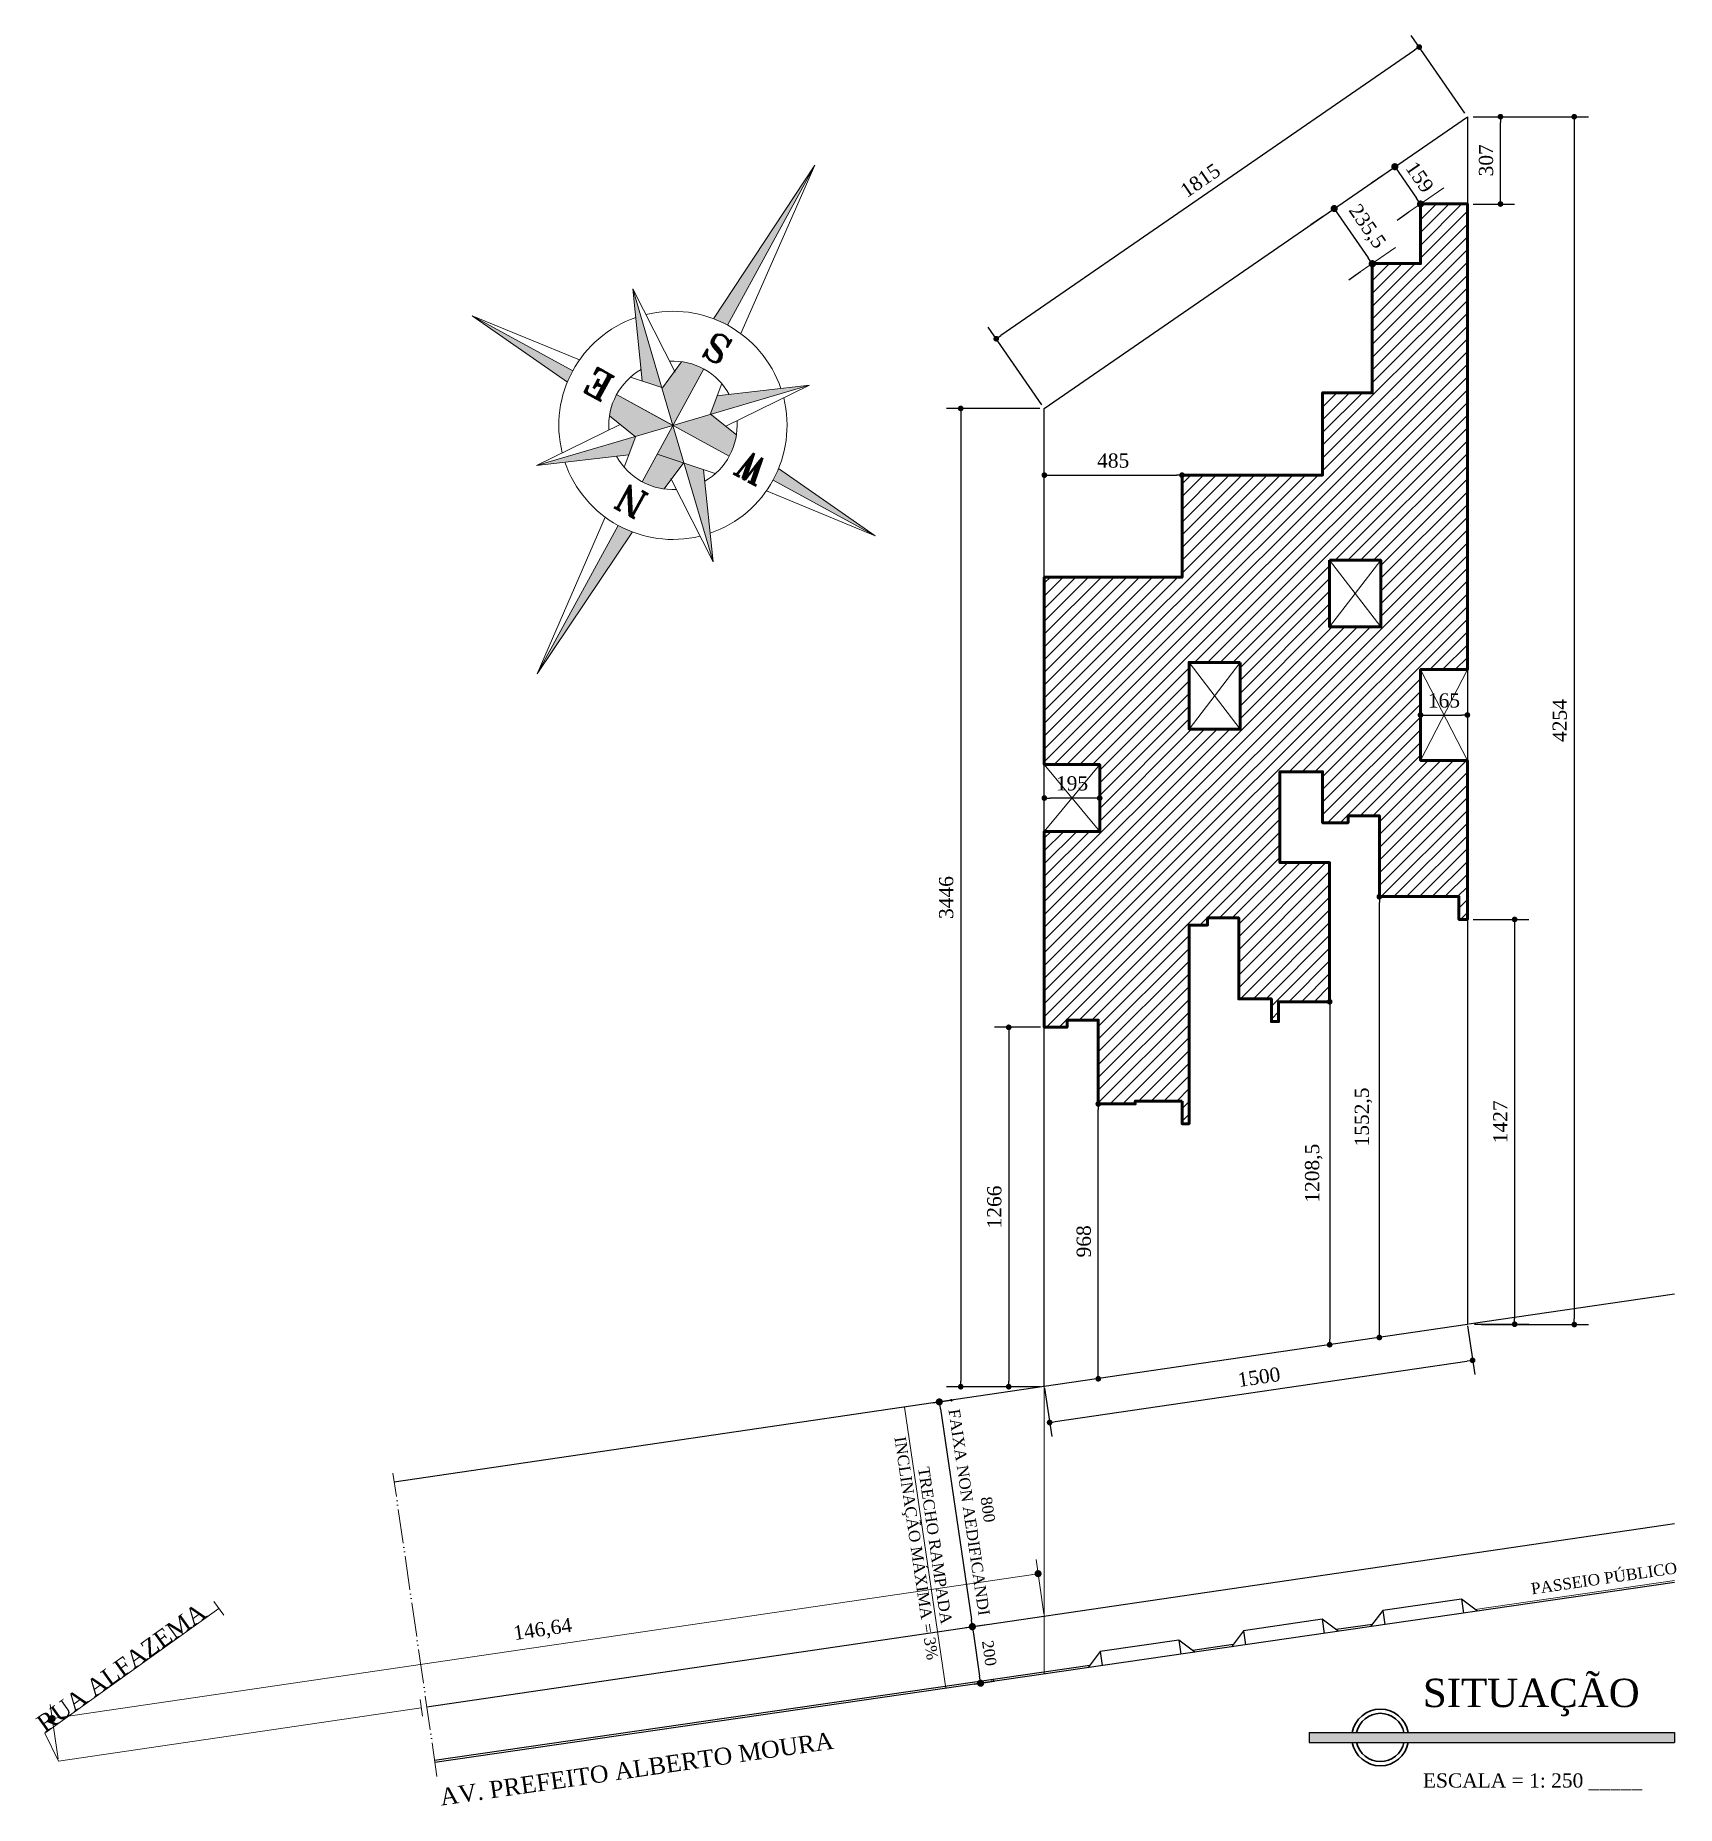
# Model space of a CAD drawing. Header units: millimetres. Extents: x 81693 to 98868, y 6565 to 11437.
# Drawn here: x 84187 to 85343, y 9031 to 10278 of the extents above; entities that cross this region are included whole.
import ezdxf

# ---------------------------------------------------------------- set-up
doc = ezdxf.new("R2010")
doc.units = ezdxf.units.MM
doc.linetypes.add('ACAD_ISO05W100', pattern=[33, 24, -3, 0, -3, 0, -3])
for name, color, linetype, lineweight in [('Cotas', 12, 'Continuous', 5), ('Fachadas - Varanda', 3, 'Continuous', 30), ('Hachura', 1, 'Continuous', 9), ('Parede Baixa', 5, 'Continuous', 50), ('Pisos', 55, 'Continuous', 5), ('Pisos Externos', 15, 'Continuous', 9), ('Projeção Balanço', 2, 'ACAD_ISO05W100', 20)]:
    doc.layers.add(name, color=color, linetype=linetype, lineweight=lineweight)
for name, color, linetype in [('Fachada', 3, 'Continuous'), ('Parede Planta', 5, 'Continuous'), ('Piso', 55, 'Continuous'), ('Piso Lay-out', 19, 'Continuous'), ('PN010', 1, 'Continuous'), ('Texto', 2, 'Continuous')]:
    doc.layers.add(name, color=color, linetype=linetype)
doc.styles.add('ROMANT', font='romant', dxfattribs={"height": 0.2})
doc.styles.add('Valéria', font='romantic.ttf', dxfattribs={"height": 10})
doc.dimstyles.new('Cota - 250', dxfattribs={"dimtxt": 10, "dimasz": 4, "dimexe": 10, "dimexo": 10, "dimgap": 5, "dimtad": 1, "dimlfac": 5, "dimtxsty": 'Valéria', "dimblk": 'DOT', "dimcen": 0, "dimclrd": 12, "dimclre": 12, "dimclrt": 2, "dimazin": 2, "dimtfac": 1, "dimtix": 1, "dimtmove": 0, "dimatfit": 3, "dimldrblk": 'DOT', "dimfxl": 1, "dimarcsym": 0})
doc.dimstyles.new('Cota - 50', dxfattribs={"dimtxt": 10, "dimasz": 5, "dimexe": 10, "dimexo": 20, "dimgap": 5, "dimtad": 1, "dimtxsty": 'Valéria', "dimblk": 'DOT', "dimcen": 0, "dimclrd": 12, "dimclre": 12, "dimclrt": 2, "dimazin": 2, "dimtfac": 1, "dimtix": 1, "dimtmove": 0, "dimatfit": 3, "dimldrblk": 'DOT', "dimfxl": 1, "dimarcsym": 0})

msp = doc.modelspace()

# ---------------------------------------------------------------- texts
at = {"layer": 'Cotas', "char_height": 12, "attachment_point": 1, "style": 'Valéria'}
for s, width, insert, rotation in [('{\\C2;RUA ALFAZEMA}', 141.406292, (84186.624, 9092.1952), 35.668534), ('{\\C2;AV. PREFEITO ALBERTO MOURA}', 277.902013, (84471.2004, 9043.145), 8.2537374)]:
    msp.add_mtext_dynamic_manual_height_columns(s, width=width, gutter_width=50, heights=[0], dxfattribs=dict(at, insert=insert, rotation=rotation))
at = {"layer": 'Cotas', "color": 2, "insert": (84544.4976, 9154.6265), "char_height": 10, "attachment_point": 5, "rotation": 8.3644909, "style": 'Valéria'}
msp.add_mtext('146,64', dxfattribs=at)
at = {"layer": 'Piso Lay-out', "color": 2, "insert": (84812.9787, 9213.4021), "char_height": 8, "attachment_point": 5, "rotation": 278.3630412, "style": 'Valéria'}
msp.add_mtext('TRECHO RAMPADA \\PINCLINAÇÃO MÁXIMA = 3%', dxfattribs=at)
at = {"layer": 'Texto', "insert": (85240.1551, 9187.9656), "char_height": 8, "attachment_point": 1, "rotation": 8.2537286, "style": 'Valéria'}
msp.add_mtext('{\\C1;PASSEIO PÚBLICO}', dxfattribs=at)
at = {"layer": 'Texto', "insert": (85164.4806, 9120.688), "char_height": 10, "attachment_point": 1, "style": 'Valéria'}
msp.add_mtext('{\\H2x;\\C5;SITUAÇÃO\\P\\P\\H0.5x;\\C2;ESCALA = 1: 250 \\C1;_____}', dxfattribs=at)

# ---------------------------------------------------------------- blocks, each defined once
blk = doc.blocks.new('_Dot')
at = {"color": 0, "linetype": 'ByBlock', "lineweight": -2}
blk.add_line((-0.5, 0), (-1, 0), dxfattribs=at)
at = {"color": 0, "linetype": 'ByBlock', "const_width": 0.5}
blk.add_lwpolyline([(-0.25, 0, 1), (0.25, 0, 1)], format="xyb", close=True, dxfattribs=at)
blk = doc.blocks.new('*D306')
at = {"layer": 'Defpoints', "color": 0, "transparency": 16777216}
for p in [(84799.4, 9312.1), (84822.7, 9153.8), (84847.1, 9157.4)]:
    blk.add_point(p, dxfattribs=at)
at = {"layer": 'Piso', "color": 12, "lineweight": -2, "transparency": 16777216}
for p, q in [((84819.2, 9315), (84833.7, 9317.1)), ((84824.6, 9310.7), (84846.4, 9162.3)), ((84842.5, 9156.7), (84857, 9158.8))]:
    blk.add_line(p, q, dxfattribs=at)
at = {"layer": 'Piso', "color": 12, "lineweight": -2, "transparency": 16777216, "xscale": 5, "yscale": 5, "zscale": 5}
for p, rotation in [((84823.8, 9315.7), 98.364490896758), ((84847.1, 9157.4), 278.364490896758)]:
    blk.add_blockref('_Dot', p, dxfattribs=dict(at, rotation=rotation))
at = {"layer": 'Piso', "color": 2, "transparency": 16777216, "insert": (84851.4, 9238.9), "char_height": 10, "attachment_point": 5, "rotation": 278.3645, "style": 'Valéria'}
blk.add_mtext('{\\H0.8x;800\\P\\C12;FAIXA NON AEDIFICANDI}', dxfattribs=at)
blk = doc.blocks.new('*D307')
at = {"layer": 'Defpoints', "color": 0, "transparency": 16777216}
for p in [(84822.7, 9153.8), (84852.9, 9117.5), (84828.5, 9114)]:
    blk.add_point(p, dxfattribs=at)
at = {"layer": 'Piso', "color": 12, "lineweight": -2, "transparency": 16777216}
for p, q in [((84842.5, 9156.7), (84857, 9158.8)), ((84847.8, 9152.4), (84852.2, 9122.5)), ((84848.3, 9116.8), (84862.8, 9118.9))]:
    blk.add_line(p, q, dxfattribs=at)
at = {"layer": 'Piso', "color": 12, "lineweight": -2, "transparency": 16777216, "xscale": 5, "yscale": 5, "zscale": 5}
for p, rotation in [((84847.1, 9157.3), 98.25372863807135), ((84852.9, 9117.5), 278.2537286380714)]:
    blk.add_blockref('_Dot', p, dxfattribs=dict(at, rotation=rotation))
at = {"layer": 'Piso', "color": 2, "transparency": 16777216, "insert": (84859, 9138.7), "char_height": 10, "attachment_point": 5, "rotation": 278.2537, "style": 'Valéria'}
blk.add_mtext('{\\H0.8x;200}', dxfattribs=at)
blk = doc.blocks.new('*D308')
at = {"layer": 'Cotas', "color": 12, "lineweight": -2, "transparency": 16777216}
for p, q in [((85199.9, 10221.1), (85229.1, 10221.1)), ((85219.1, 10163.6), (85219.1, 10217.1)), ((85199.9, 10159.6), (85229.1, 10159.6))]:
    blk.add_line(p, q, dxfattribs=at)
at = {"layer": 'Defpoints', "color": 0, "transparency": 16777216}
for p in [(85189.9, 10221.1), (85219.1, 10221.1), (85189.9, 10159.6)]:
    blk.add_point(p, dxfattribs=at)
at = {"layer": 'Cotas', "color": 12, "lineweight": -2, "transparency": 16777216, "xscale": 4, "yscale": 4, "zscale": 4}
for p, rotation in [((85219.1, 10221.1), 90), ((85219.1, 10159.6), 270)]:
    blk.add_blockref('_Dot', p, dxfattribs=dict(at, rotation=rotation))
at = {"layer": 'Cotas', "color": 2, "transparency": 16777216, "insert": (85209, 10190.4), "char_height": 10, "attachment_point": 5, "rotation": 90, "style": 'Valéria'}
blk.add_mtext('307', dxfattribs=at)
blk = doc.blocks.new('*D309')
at = {"layer": 'Cotas', "color": 12, "lineweight": -2, "transparency": 16777216}
for p, q in [((85199.9, 9655.6), (85239.1, 9655.6)), ((85229.1, 9651.6), (85229.1, 9374.4)), ((85200.9, 9370.4), (85239.1, 9370.4))]:
    blk.add_line(p, q, dxfattribs=at)
at = {"layer": 'Defpoints', "color": 0, "transparency": 16777216}
for p in [(85189.9, 9655.6), (85190.9, 9370.4), (85229.1, 9370.4)]:
    blk.add_point(p, dxfattribs=at)
at = {"layer": 'Cotas', "color": 12, "lineweight": -2, "transparency": 16777216, "xscale": 4, "yscale": 4, "zscale": 4}
for p, rotation in [((85229.1, 9655.6), 90), ((85229.1, 9370.4), 270)]:
    blk.add_blockref('_Dot', p, dxfattribs=dict(at, rotation=rotation))
at = {"layer": 'Cotas', "color": 2, "transparency": 16777216, "insert": (85219, 9513), "char_height": 10, "attachment_point": 5, "rotation": 90, "style": 'Valéria'}
blk.add_mtext('1427', dxfattribs=at)
blk = doc.blocks.new('*D310')
at = {"layer": 'Cotas', "color": 12, "lineweight": -2, "transparency": 16777216}
blk.add_line((85133.8, 9365.1), (85133.8, 9667.6), dxfattribs=at)
at = {"layer": 'Defpoints', "color": 0, "transparency": 16777216}
for p in [(85133.8, 9671.6), (85133.8, 9671.6), (85133.8, 9361.1)]:
    blk.add_point(p, dxfattribs=at)
at = {"layer": 'Cotas', "color": 12, "lineweight": -2, "transparency": 16777216, "xscale": 4, "yscale": 4, "zscale": 4}
for p, rotation in [((85133.8, 9671.6), 90), ((85133.8, 9361.1), 270)]:
    blk.add_blockref('_Dot', p, dxfattribs=dict(at, rotation=rotation))
at = {"layer": 'Cotas', "color": 2, "transparency": 16777216, "insert": (85122.6, 9516.4), "char_height": 10, "attachment_point": 5, "rotation": 90, "style": 'Valéria'}
blk.add_mtext('1552,5', dxfattribs=at)
blk = doc.blocks.new('*D311')
at = {"layer": 'Cotas', "color": 12, "lineweight": -2, "transparency": 16777216}
blk.add_line((84935.8, 9336), (84935.8, 9521.6), dxfattribs=at)
at = {"layer": 'Defpoints', "color": 0, "transparency": 16777216}
for p in [(84935.8, 9525.6), (84935.8, 9525.6), (84935.8, 9332)]:
    blk.add_point(p, dxfattribs=at)
at = {"layer": 'Cotas', "color": 12, "lineweight": -2, "transparency": 16777216, "xscale": 4, "yscale": 4, "zscale": 4}
for p, rotation in [((84935.8, 9525.6), 90), ((84935.8, 9332), 270)]:
    blk.add_blockref('_Dot', p, dxfattribs=dict(at, rotation=rotation))
at = {"layer": 'Cotas', "color": 2, "transparency": 16777216, "insert": (84925.6, 9428.8), "char_height": 10, "attachment_point": 5, "rotation": 90, "style": 'Valéria'}
blk.add_mtext('968', dxfattribs=at)
blk = doc.blocks.new('*D312')
at = {"layer": 'Cotas', "color": 12, "lineweight": -2, "transparency": 16777216}
for p, q in [((85166.8, 9799.6), (85191.8, 9799.6)), ((85162.8, 9789.6), (85162.8, 9789.6)), ((85195.8, 9789.6), (85195.8, 9789.6))]:
    blk.add_line(p, q, dxfattribs=at)
at = {"layer": 'Defpoints', "color": 0, "transparency": 16777216}
for p in [(85162.8, 9799.6), (85195.8, 9799.6), (85195.8, 9799.6)]:
    blk.add_point(p, dxfattribs=at)
at = {"layer": 'Cotas', "color": 12, "lineweight": -2, "transparency": 16777216, "xscale": 4, "yscale": 4, "zscale": 4, "rotation": 180}
blk.add_blockref('_Dot', (85162.8, 9799.6), dxfattribs=at)
at = {"layer": 'Cotas', "color": 12, "lineweight": -2, "transparency": 16777216, "xscale": 4, "yscale": 4, "zscale": 4}
blk.add_blockref('_Dot', (85195.8, 9799.6), dxfattribs=at)
at = {"layer": 'Cotas', "color": 2, "transparency": 16777216, "insert": (85179.3, 9809.8), "char_height": 10, "attachment_point": 5, "style": 'Valéria'}
blk.add_mtext('165', dxfattribs=at)
blk = doc.blocks.new('*D313')
at = {"layer": 'Cotas', "color": 12, "lineweight": -2, "transparency": 16777216}
for p, q in [((84901.8, 9968.6), (84990.8, 9968.6)), ((84897.8, 9958.6), (84897.8, 9958.6)), ((84994.8, 9958.6), (84994.8, 9958.6))]:
    blk.add_line(p, q, dxfattribs=at)
at = {"layer": 'Defpoints', "color": 0, "transparency": 16777216}
for p in [(84897.8, 9968.6), (84994.8, 9968.6), (84994.8, 9968.6)]:
    blk.add_point(p, dxfattribs=at)
at = {"layer": 'Cotas', "color": 12, "lineweight": -2, "transparency": 16777216, "xscale": 4, "yscale": 4, "zscale": 4, "rotation": 180}
blk.add_blockref('_Dot', (84897.8, 9968.6), dxfattribs=at)
at = {"layer": 'Cotas', "color": 12, "lineweight": -2, "transparency": 16777216, "xscale": 4, "yscale": 4, "zscale": 4}
blk.add_blockref('_Dot', (84994.8, 9968.6), dxfattribs=at)
at = {"layer": 'Cotas', "color": 2, "transparency": 16777216, "insert": (84946.3, 9978.8), "char_height": 10, "attachment_point": 5, "style": 'Valéria'}
blk.add_mtext('485', dxfattribs=at)
blk = doc.blocks.new('*D314')
at = {"layer": 'Cotas', "color": 12, "lineweight": -2, "transparency": 16777216}
for p, q in [((84932.8, 9741.1), (84901.8, 9741.1)), ((84897.8, 9731.1), (84897.8, 9731.1)), ((84936.8, 9731.1), (84936.8, 9731.1))]:
    blk.add_line(p, q, dxfattribs=at)
at = {"layer": 'Defpoints', "color": 0, "transparency": 16777216}
for p in [(84897.8, 9741.1), (84897.8, 9741.1), (84936.8, 9741.1)]:
    blk.add_point(p, dxfattribs=at)
at = {"layer": 'Cotas', "color": 12, "lineweight": -2, "transparency": 16777216, "xscale": 4, "yscale": 4, "zscale": 4, "rotation": 180}
blk.add_blockref('_Dot', (84897.8, 9741.1), dxfattribs=at)
at = {"layer": 'Cotas', "color": 12, "lineweight": -2, "transparency": 16777216, "xscale": 4, "yscale": 4, "zscale": 4}
blk.add_blockref('_Dot', (84936.8, 9741.1), dxfattribs=at)
at = {"layer": 'Cotas', "color": 2, "transparency": 16777216, "insert": (84917.3, 9751.4), "char_height": 10, "attachment_point": 5, "style": 'Valéria'}
blk.add_mtext('195', dxfattribs=at)
blk = doc.blocks.new('*D315')
at = {"layer": 'Cotas', "color": 12, "lineweight": -2, "transparency": 16777216}
for p, q in [((84895, 9579.6), (84862.7, 9579.6)), ((84872.7, 9575.6), (84872.7, 9330.4)), ((84895, 9326.4), (84862.7, 9326.4))]:
    blk.add_line(p, q, dxfattribs=at)
at = {"layer": 'Defpoints', "color": 0, "transparency": 16777216}
for p in [(84905, 9579.6), (84872.7, 9326.4), (84905, 9326.4)]:
    blk.add_point(p, dxfattribs=at)
at = {"layer": 'Cotas', "color": 12, "lineweight": -2, "transparency": 16777216, "xscale": 4, "yscale": 4, "zscale": 4}
for p, rotation in [((84872.7, 9579.6), 90), ((84872.7, 9326.4), 270)]:
    blk.add_blockref('_Dot', p, dxfattribs=dict(at, rotation=rotation))
at = {"layer": 'Cotas', "color": 2, "transparency": 16777216, "insert": (84862.6, 9453), "char_height": 10, "attachment_point": 5, "rotation": 90, "style": 'Valéria'}
blk.add_mtext('1266', dxfattribs=at)
blk = doc.blocks.new('*D316')
at = {"layer": 'Cotas', "color": 12, "lineweight": -2, "transparency": 16777216}
for p, q in [((85194, 10223.6), (85156.3, 10278.4)), ((85158.7, 10267.9), (84867.2, 10067)), ((84896, 10018.2), (84858.3, 10072.9))]:
    blk.add_line(p, q, dxfattribs=at)
at = {"layer": 'Defpoints', "color": 0, "transparency": 16777216}
for p in [(85199.7, 10215.4), (84863.9, 10064.7), (84901.7, 10009.9)]:
    blk.add_point(p, dxfattribs=at)
at = {"layer": 'Cotas', "color": 12, "lineweight": -2, "transparency": 16777216, "xscale": 4, "yscale": 4, "zscale": 4}
for p, rotation in [((85161.9, 10270.2), 34.58621303410464), ((84863.9, 10064.7), 214.5862130341046)]:
    blk.add_blockref('_Dot', p, dxfattribs=dict(at, rotation=rotation))
at = {"layer": 'Cotas', "color": 2, "transparency": 16777216, "insert": (85007.7, 10176.2), "char_height": 10, "attachment_point": 5, "rotation": 34.5862, "style": 'Valéria'}
blk.add_mtext('1815', dxfattribs=at)
blk = doc.blocks.new('*D317')
at = {"layer": 'Cotas', "color": 12, "lineweight": -2, "transparency": 16777216}
for p, q in [((84894.6, 10015.6), (84828.9, 10015.6)), ((84838.9, 10011.6), (84838.9, 9330.4)), ((84894.6, 9326.4), (84828.9, 9326.4))]:
    blk.add_line(p, q, dxfattribs=at)
at = {"layer": 'Defpoints', "color": 0, "transparency": 16777216}
for p in [(84904.6, 10015.6), (84838.9, 9326.4), (84904.6, 9326.4)]:
    blk.add_point(p, dxfattribs=at)
at = {"layer": 'Cotas', "color": 12, "lineweight": -2, "transparency": 16777216, "xscale": 4, "yscale": 4, "zscale": 4}
for p, rotation in [((84838.9, 10015.6), 90), ((84838.9, 9326.4), 270)]:
    blk.add_blockref('_Dot', p, dxfattribs=dict(at, rotation=rotation))
at = {"layer": 'Cotas', "color": 2, "transparency": 16777216, "insert": (84828.7, 9671), "char_height": 10, "attachment_point": 5, "rotation": 90, "style": 'Valéria'}
blk.add_mtext('3446', dxfattribs=at)
blk = doc.blocks.new('*D318')
at = {"layer": 'Cotas', "color": 12, "lineweight": -2, "transparency": 16777216}
blk.add_line((85098.8, 9593.6), (85098.8, 9360), dxfattribs=at)
at = {"layer": 'Defpoints', "color": 0, "transparency": 16777216}
for p in [(85098.8, 9597.6), (85098.8, 9356), (85098.8, 9356)]:
    blk.add_point(p, dxfattribs=at)
at = {"layer": 'Cotas', "color": 12, "lineweight": -2, "transparency": 16777216, "xscale": 4, "yscale": 4, "zscale": 4}
for p, rotation in [((85098.8, 9597.6), 90), ((85098.8, 9356), 270)]:
    blk.add_blockref('_Dot', p, dxfattribs=dict(at, rotation=rotation))
at = {"layer": 'Cotas', "color": 2, "transparency": 16777216, "insert": (85087.6, 9476.8), "char_height": 10, "attachment_point": 5, "rotation": 90, "style": 'Valéria'}
blk.add_mtext('1208,5', dxfattribs=at)
blk = doc.blocks.new('*D304')
at = {"layer": 'Cotas', "color": 12, "lineweight": -2, "transparency": 16777216}
for p, q in [((85195.9, 9369.3), (85201, 9335.1)), ((84905.5, 9301.8), (85195.5, 9344.4)), ((84897.9, 9325.4), (84903, 9291.3))]:
    blk.add_line(p, q, dxfattribs=at)
at = {"layer": 'Defpoints', "color": 0, "transparency": 16777216}
for p in [(85194.5, 9379.2), (85199.5, 9345), (84896.5, 9335.3)]:
    blk.add_point(p, dxfattribs=at)
at = {"layer": 'Cotas', "color": 12, "lineweight": -2, "transparency": 16777216, "xscale": 4, "yscale": 4, "zscale": 4}
for p, rotation in [((85199.5, 9345), 8.364490896757921), ((84901.5, 9301.2), 188.3644908967579)]:
    blk.add_blockref('_Dot', p, dxfattribs=dict(at, rotation=rotation))
at = {"layer": 'Cotas', "color": 2, "transparency": 16777216, "insert": (85049, 9333.2), "char_height": 10, "attachment_point": 5, "rotation": 8.3645, "style": 'Valéria'}
blk.add_mtext('1500', dxfattribs=at)
blk = doc.blocks.new('*D305')
at = {"layer": 'Cotas', "color": 12, "lineweight": -2, "transparency": 16777216}
for p, q in [((85205.8, 10221.1), (85281.1, 10221.1)), ((85271.1, 10217.1), (85271.1, 9374.2)), ((85205.8, 9370.2), (85281.1, 9370.2))]:
    blk.add_line(p, q, dxfattribs=at)
at = {"layer": 'Defpoints', "color": 0, "transparency": 16777216}
for p in [(85195.8, 10221.1), (85195.8, 9370.2), (85271.1, 9370.2)]:
    blk.add_point(p, dxfattribs=at)
at = {"layer": 'Cotas', "color": 12, "lineweight": -2, "transparency": 16777216, "xscale": 4, "yscale": 4, "zscale": 4}
for p, rotation in [((85271.1, 10221.1), 90), ((85271.1, 9370.2), 270)]:
    blk.add_blockref('_Dot', p, dxfattribs=dict(at, rotation=rotation))
at = {"layer": 'Cotas', "color": 2, "transparency": 16777216, "insert": (85260.9, 9795.7), "char_height": 10, "attachment_point": 5, "rotation": 90, "style": 'Valéria'}
blk.add_mtext('4254', dxfattribs=at)
blk = doc.blocks.new('*D302')
at = {"layer": 'Cotas', "color": 12, "lineweight": -2, "transparency": 16777216}
for p, q in [((85104.9, 10152.3), (85126, 10121.8)), ((85085.6, 10145.1), (85093.8, 10150.8)), ((85112.3, 10106.3), (85120.6, 10112))]:
    blk.add_line(p, q, dxfattribs=at)
at = {"layer": 'Defpoints', "color": 0, "transparency": 16777216}
for p in [(85102, 10156.4), (85128.8, 10117.6), (85128.8, 10117.6)]:
    blk.add_point(p, dxfattribs=at)
at = {"layer": 'Cotas', "color": 12, "lineweight": -2, "transparency": 16777216, "xscale": 5, "yscale": 5, "zscale": 5}
for p, rotation in [((85102, 10156.4), 124.5859138739138), ((85128.8, 10117.6), 304.5859138739138)]:
    blk.add_blockref('_Dot', p, dxfattribs=dict(at, rotation=rotation))
at = {"layer": 'Cotas', "color": 2, "transparency": 16777216, "insert": (85124.6, 10143.4), "char_height": 10, "attachment_point": 5, "rotation": 304.5859, "style": 'Valéria'}
blk.add_mtext('235,5', dxfattribs=at)
blk = doc.blocks.new('*D303')
at = {"layer": 'Cotas', "color": 12, "lineweight": -2, "transparency": 16777216}
for p, q in [((85128.3, 10174.5), (85136.5, 10180.2)), ((85147.6, 10181.7), (85160, 10163.8)), ((85146.3, 10148.3), (85154.6, 10154))]:
    blk.add_line(p, q, dxfattribs=at)
at = {"layer": 'Defpoints', "color": 0, "transparency": 16777216}
for p in [(85144.7, 10185.9), (85162.8, 10159.6), (85162.8, 10159.6)]:
    blk.add_point(p, dxfattribs=at)
at = {"layer": 'Cotas', "color": 12, "lineweight": -2, "transparency": 16777216, "xscale": 5, "yscale": 5, "zscale": 5}
for p, rotation in [((85144.7, 10185.9), 124.5859089631999), ((85162.8, 10159.6), 304.5859089631999)]:
    blk.add_blockref('_Dot', p, dxfattribs=dict(at, rotation=rotation))
at = {"layer": 'Cotas', "color": 2, "transparency": 16777216, "insert": (85162.2, 10178.6), "char_height": 10, "attachment_point": 5, "rotation": 304.5859, "style": 'Valéria'}
blk.add_mtext('159', dxfattribs=at)
blk = doc.blocks.new('d')
at = {"layer": 'Hachura', "linetype": 'Continuous'}
h = blk.add_hatch(color=256, dxfattribs=at)
edge = h.paths.add_edge_path()
edge.add_line((5471.5, -1186.4), (5733.9, -465.3))
edge.add_ellipse((5795.8, 43.5), major_axis=(130.7, 495.6), ratio=1, start_angle=180.0001, end_angle=187.83702, ccw=False)
edge.add_line((5665.1, -452.1), (5471.5, -1186.4))
edge = h.paths.add_edge_path()
edge.add_ellipse((5795.8, 43.5), major_axis=(130.7, 495.6), ratio=1, start_angle=359.99986, end_angle=367.83677, ccw=False)
edge.add_line((5926.4, 539), (6135.3, 1331.4))
edge.add_line((6135.3, 1331.4), (5857.6, 552.2))
h = blk.add_hatch(color=256, dxfattribs=at)
h.paths.add_polyline_path([(6117.4, -508.4), (5977.1, -116.9), (5884.8, -109.3)])
h.paths.add_polyline_path([(5956.7, 219.3), (5946.3, 133.6), (5948.6, 132.5), (6347.7, 365.1)])
h.paths.add_polyline_path([(5614.4, 204), (5706.6, 196.5), (5474.2, 595.4)])
h.paths.add_polyline_path([(5243.9, -278.1), (5634.9, -132.3), (5645.2, -46.8), (5642.8, -45.7)])
h = blk.add_hatch(color=256, dxfattribs=at)
edge = h.paths.add_edge_path()
edge.add_ellipse((5795.8, 43.5), major_axis=(73.6, 279), ratio=1, start_angle=179.99997, end_angle=200.85101)
edge.add_line((5826.3, -243.4), (5882.3, -109.1))
edge.add_line((5882.3, -109.1), (5758.2, -98.9))
edge.add_line((5758.2, -98.9), (5722.2, -235.5))
h.paths.add_polyline_path([(5758.2, -98.9), (5882.3, -109.1), (5883.3, -106.7), (5795.8, 43.5)])
edge = h.paths.add_edge_path()
edge.add_line((5709.3, 196.3), (5833.4, 186.1))
edge.add_line((5833.4, 186.1), (5869.3, 322.5))
edge.add_ellipse((5795.8, 43.5), major_axis=(73.6, 279), ratio=1, start_angle=0.00003, end_angle=20.85107)
edge.add_line((5765.2, 330.4), (5709.3, 196.3))
h.paths.add_polyline_path([(5709.3, 196.3), (5708.2, 193.7), (5795.8, 43.5), (5833.3, 185.9), (5832.9, 186.1)])
h = blk.add_hatch(color=256, dxfattribs=at)
edge = h.paths.add_edge_path()
edge.add_line((4802.1, 305.5), (5288.8, 118.3))
edge.add_ellipse((5795.8, 43.5), major_axis=(130.6, 495.6), ratio=1, start_angle=89.99941, end_angle=96.38101, ccw=False)
edge.add_line((5300.2, 174.1), (4802.1, 305.5))
edge = h.paths.add_edge_path()
edge.add_line((5642.8, -45.7), (5645.6, -44))
edge.add_line((5645.6, -44), (5660.5, 79.1))
edge.add_line((5660.5, 79.1), (5516.8, 117))
edge.add_ellipse((5795.8, 43.5), major_axis=(73.6, 279), ratio=1, start_angle=89.99989, end_angle=110.1334)
edge.add_line((5508.5, 16.5), (5642.8, -45.7))
h.paths.add_polyline_path([(5645.6, -44), (5795.8, 43.5), (5660.5, 79.1)])
h = blk.add_hatch(color=256, dxfattribs=at)
edge = h.paths.add_edge_path()
edge.add_ellipse((5795.8, 43.5), major_axis=(130.6, 495.6), ratio=1, start_angle=269.99938, end_angle=276.36165, ccw=False)
edge.add_line((6291.3, -87.2), (6796.8, -220.4))
edge.add_line((6796.8, -220.4), (6302.8, -31.4))
edge = h.paths.add_edge_path()
edge.add_line((5931, 7.8), (6074.8, -30.1))
edge.add_ellipse((5795.8, 43.5), major_axis=(73.6, 279), ratio=1, start_angle=-89.99917, end_angle=-69.90378)
edge.add_line((6083.1, 70.3), (5948.6, 132.5))
edge.add_line((5948.6, 132.5), (5946, 131))
edge.add_line((5946, 131), (5931, 7.8))
h.paths.add_polyline_path([(5795.8, 43.5), (5931, 7.8), (5946, 131)])
for p, q in [((6135.3, 1331.4), (5857.6, 552.2)), ((5926.4, 539), (6135.3, 1331.4)), ((6135.3, 1331.4), (5992.8, 516.6)), ((5474.2, 595.4), (5747.8, 277.8)), ((5474.2, 595.4), (5614.4, 204)), ((5795.8, 43.5), (5474.2, 595.4)), ((5765.2, 330.4), (5709.3, 196.3)), ((5722.2, -235.5), (5869.3, 322.5)), ((5795.8, 43.5), (6347.7, 365.1)), ((6347.7, 365.1), (5955.9, 219)), ((6347.7, 365.1), (6027.4, 96.2)), ((4802.1, 305.5), (5288.8, 118.3)), ((5300.2, 174.1), (4802.1, 305.5)), ((4802.1, 305.5), (5300.2, 174.1)), ((4802.1, 305.5), (5317.8, 228.4)), ((4802.1, 305.5), (5300.2, 174.1)), ((5963.8, 278), (5946, 131)), ((5559.1, 208.6), (5706.6, 196.5)), ((5516.8, 117), (5795.8, 43.5)), ((5516.8, 117), (6074.8, -30.1)), ((5795.8, 43.5), (5516.8, 117)), ((6083.1, 70.3), (5946.3, 133.6)), ((5795.8, 43.5), (5243.9, -278.1)), ((5508.5, 16.5), (5645.2, -46.8)), ((5795.8, 43.5), (6117.4, -508.4)), ((5243.9, -278.1), (5564.2, -9.3)), ((5627.7, -191.1), (5645.6, -44)), ((6796.8, -220.4), (6302.8, -31.4)), ((5243.9, -278.1), (5635.7, -132)), ((6032.5, -121.5), (5757.7, -98.9)), ((5826.3, -243.4), (5883.3, -106.7)), ((6117.4, -508.4), (5977.1, -116.9)), ((6796.8, -220.4), (6273.8, -141.3)), ((6291.3, -87.2), (6796.8, -220.4)), ((6117.4, -508.4), (5843.8, -190.9)), ((5471.5, -1186.4), (5598.8, -429.6)), ((5471.5, -1186.4), (5665.1, -452.1)), ((5471.5, -1186.4), (5733.9, -465.3))]:
    blk.add_line(p, q, dxfattribs=at)
for major_axis, start_param, end_param in [((130.7, 495.6), -0.742762, 0.739431), ((130.7, 495.6), 0.831365, 2.313558), ((73.6, 279), -0.570607, 0.552943), ((73.6, 279), 1.017854, 2.141404), ((130.7, 495.6), 3.972957, 5.45515), ((73.6, 279), 4.159446, 5.282997), ((73.6, 279), 2.570985, 3.694536), ((130.7, 495.6), 2.398832, 3.881025)]:
    blk.add_ellipse((5795.8, 43.5), major_axis=major_axis, ratio=1, start_param=start_param, end_param=end_param, dxfattribs=at)
at = {"layer": 'Hachura', "linetype": 'Continuous', "style": 'ROMANT'}
for s, p in [('S', (5973.2, 474.3)), ('E', (5499.8, 188.9)), ('W', (6262.3, -12.2)), ('N', (5772.5, -286.8))]:
    blk.add_text(s, height=124.4, rotation=165.23, dxfattribs=at).set_placement(p)

# ---------------------------------------------------------------- dimensions: what is measured, and where the dimension line sits
at = {"layer": 'Cotas'}
dim = msp.add_linear_dim(base=(84863.9484, 10064.6889), p1=(85199.7116, 10215.3904), p2=(84901.7116, 10009.9198), angle=214.586213, text='1815', dimstyle='Cota - 250', dxfattribs=at)
dim.commit()
dim.dimension.update_dxf_attribs({"geometry": '*D316', "text_midpoint": (85013.5221, 10167.8198), "dimtype": 161})
for base, p1, p2, text, picture, middle in [((85219.0831, 10221.0777), (85189.9349, 10159.6495), (85189.9349, 10221.0777), '307', '*D308', (85208.9722, 10190.3636)), ((85271.0988, 9370.2495), (85195.7902, 10221.0777), (85195.7902, 9370.2495), '4254', '*D305', (85260.9065, 9795.6636)), ((84838.8602, 9326.4334), (84904.6184, 10015.6071), (84904.6184, 9326.4334), '3446', '*D317', (84828.7123, 9671.0202)), ((85133.7917, 9671.6495), (85133.7917, 9361.1336), (85133.7917, 9671.6495), '1552,5', '*D310', (85122.6452, 9516.3915)), ((85229.0831, 9370.3967), (85189.9364, 9655.6495), (85190.9364, 9370.3967), '1427', '*D309', (85218.9796, 9513.0231)), ((85098.7902, 9355.9872), (85098.7902, 9597.6495), (85098.7902, 9355.9872), '1208,5', '*D318', (85087.6438, 9476.8183)), ((84872.7361, 9326.4334), (84904.9801, 9579.6495), (84904.9801, 9326.4334), '1266', '*D315', (84862.5882, 9453.0414)), ((84935.7917, 9525.6495), (84935.7917, 9332.0209), (84935.7917, 9525.6495), '968', '*D311', (84925.5846, 9428.8352))]:
    dim = msp.add_linear_dim(base=base, p1=p1, p2=p2, angle=90, text=text, dimstyle='Cota - 250', dxfattribs=at)
    dim.commit()
    dim.dimension.update_dxf_attribs({"geometry": picture, "text_midpoint": middle})
for p1, p2, text, picture, middle in [((85144.7166, 10185.8625), (85162.7902, 10159.6495), '159', '*D303', (85162.1932, 10178.5751)), ((85102.0445, 10156.4401), (85128.7902, 10117.6495), '235,5', '*D302', (85124.5939, 10143.372))]:
    dim = msp.add_aligned_dim(p1=p1, p2=p2, distance=0, text=text, dimstyle='Cota - 50', override={"dimfxl": 25.4}, dxfattribs=at)
    dim.commit()
    dim.dimension.update_dxf_attribs({"geometry": picture, "text_midpoint": middle})
for base, p1, p2, picture, middle in [((84994.7902, 9968.6495), (84897.7902, 9968.6495), (84994.7902, 9968.6495), '*D313', (84946.2902, 9978.8418)), ((85195.7902, 9799.6495), (85162.7902, 9799.6495), (85195.7902, 9799.6495), '*D312', (85179.2902, 9809.8418)), ((84897.7902, 9741.1495), (84936.7902, 9741.1495), (84897.7902, 9741.1495), '*D314', (84917.2902, 9751.401))]:
    dim = msp.add_linear_dim(base=base, p1=p1, p2=p2, dimstyle='Cota - 250', dxfattribs=at)
    dim.commit()
    dim.dimension.update_dxf_attribs({"geometry": picture, "text_midpoint": middle})
dim = msp.add_aligned_dim(p1=(84896.481, 9335.3376), p2=(85194.481, 9379.1537), distance=-34.5362, text='1500', dimstyle='Cota - 250', dxfattribs=at)
dim.commit()
dim.dimension.update_dxf_attribs({"geometry": '*D304', "text_midpoint": (85049.0223, 9333.1608)})
at = {"layer": 'Piso'}
for p1, p2, distance, text, picture, middle in [((84799.4364, 9312.0792), (84822.711, 9153.7856), 24.673, '{\\H0.8x;800\\P\\C12;FAIXA NON AEDIFICANDI}', '*D306', (84851.4018, 9238.862)), ((84822.711, 9153.7856), (84828.4868, 9113.9684), 24.671, '{\\H0.8x;200}', '*D307', (84859.009, 9138.7234))]:
    dim = msp.add_aligned_dim(p1=p1, p2=p2, distance=distance, text=text, dimstyle='Cota - 50', override={"dimfxl": 25.4}, dxfattribs=at)
    dim.commit()
    dim.dimension.update_dxf_attribs({"geometry": picture, "text_midpoint": middle})

# ---------------------------------------------------------------- hatches: boundary and pattern name
at = {"layer": 'Hachura', "transparency": 33554687}
h = msp.add_hatch(dxfattribs=at)
h.set_pattern_fill('ANSI31', color=256, scale=2)
h.set_pattern_definition([(45, (-10857.999, 5286.217), (-4.49012806, 4.49012806), [])])
h.paths.add_polyline_path([(85162.7902, 9831.6495), (85195.7902, 9831.6495), (85195.7902, 10159.6495), (85162.7902, 10159.6495), (85162.7902, 10117.6495), (85128.7902, 10117.6495), (85128.7902, 10026.6495), (85093.7902, 10026.6495), (85093.7902, 9968.6495), (85072.7902, 9968.6495), (84994.7902, 9968.6495), (84994.7902, 9896.6495), (84973.7902, 9896.6495), (84897.7902, 9896.6495), (84897.7902, 9764.6495), (84936.7902, 9764.6495), (84936.7902, 9717.6495), (84897.7902, 9717.6495), (84897.7902, 9579.6495), (84913.7902, 9579.6495), (84913.7902, 9584.6495), (84935.7902, 9584.6495), (84935.7902, 9525.6495), (84961.7917, 9525.6495), (84961.7917, 9527.6495), (84994.7902, 9527.6495), (84994.7902, 9511.6495), (84999.7902, 9511.6495), (84999.7902, 9651.6495), (85012.7902, 9651.6495), (85012.7902, 9656.6495), (85034.7902, 9656.6495), (85034.7902, 9599.6495), (85057.7917, 9599.6495), (85057.7917, 9583.6495), (85062.7917, 9583.6495), (85062.7917, 9597.6495), (85098.7902, 9597.6495), (85098.7902, 9695.6495), (85063.7902, 9695.6495), (85063.7902, 9759.6495), (85093.7902, 9759.6495), (85093.7902, 9723.6495), (85111.7902, 9723.6495), (85111.7902, 9728.6495), (85133.7902, 9728.6495), (85133.7902, 9671.6495), (85189.7917, 9671.6495), (85189.7917, 9655.6495), (85195.7902, 9655.6495), (85195.7902, 9767.6495), (85162.7902, 9767.6495)])
h.paths.add_polyline_path([(85035.7902, 9789.6495), (84999.7902, 9789.6495), (84999.7902, 9836.6495), (85035.7902, 9836.6495)], flags=16)
h.paths.add_polyline_path([(85098.7902, 9861.6495), (85098.7902, 9908.6495), (85134.7902, 9908.6495), (85134.7902, 9861.6495)], flags=16)
at = {"layer": 'Parede Planta'}
msp.add_hatch(color=256, dxfattribs=at).paths.add_polyline_path([(85341.6892, 9075.8107), (85341.6892, 9082.8107), (85084.4519, 9082.8107), (85084.4519, 9075.8107)])

# ---------------------------------------------------------------- linework, layer by layer
at = {"layer": 'Cotas'}
for p, q in [((85179.2558, 10171.0023), (85150.5682, 10151.2225)), ((85145.2558, 10129.0019), (85116.5682, 10109.2221)), ((84897.7902, 9326.4334), (84897.7902, 9124.0231))]:
    msp.add_line(p, q, dxfattribs=at)
at = {"layer": 'Cotas', "color": 12}
for p, q in [((84897.548, 9166.3607), (84891.926, 9204.5964)), ((84888.4339, 9193.9754), (84203.7913, 9093.3097)), ((84203.0117, 9064.2403), (84197.3897, 9102.476))]:
    msp.add_line(p, q, dxfattribs=at)
at = {"layer": 'Fachada'}
msp.add_lwpolyline([(85195.7902, 10221.0777), (85195.7902, 9370.2495), (84897.7902, 9326.4334), (84897.7902, 10015.6071)], close=True, dxfattribs=at)
at = {"layer": 'Fachadas - Varanda'}
msp.add_line((85093.7888, 9695.6495), (85063.7888, 9695.6495), dxfattribs=at)
for radius, start, end in [(20, 10.0786581, 169.9213419), (17, 11.881156, 168.118844), (20, 190.0786581, 349.9213419), (17, 191.881156, 348.118844)]:
    msp.add_arc((85134.4519, 9079.3107), radius, start, end, dxfattribs=at)
at = {"layer": 'Hachura', "ltscale": 0.5}
for p, q in [((84193.7661, 9082.2444), (84316.3531, 9170.2301)), ((84203.2539, 9062.5927), (84458.8852, 9100.1792)), ((84203.2539, 9062.5927), (84193.7661, 9082.2444))]:
    msp.add_line(p, q, dxfattribs=at)
at = {"layer": 'Hachura'}
msp.add_lwpolyline([(85341.6892, 9189.8295), (85201.3019, 9169.465)], dxfattribs=at)
at = {"layer": 'Parede Baixa'}
for points in [[(84994.7902, 9527.6495), (84994.7902, 9511.6495), (84999.7902, 9511.6495), (84999.7902, 9651.6495), (85012.7902, 9651.6495), (85012.7902, 9656.6495), (85034.7902, 9656.6495), (85034.7902, 9599.6495), (85057.7917, 9599.6495), (85057.7917, 9583.6495), (85062.7917, 9583.6495), (85062.7917, 9597.6495), (85098.7902, 9597.6495), (85098.7902, 9695.6495), (85063.7902, 9695.6495), (85063.7902, 9759.6495), (85093.7902, 9759.6495), (85093.7902, 9723.6495), (85111.7902, 9723.6495), (85111.7902, 9728.6495), (85133.7902, 9728.6495), (85133.7902, 9671.6495), (85189.7917, 9671.6495), (85189.7917, 9655.6495), (85195.7902, 9655.6495), (85195.7902, 9767.6495), (85162.7902, 9767.6495), (85162.7902, 9831.6495), (85195.7902, 9831.6495), (85195.7917, 10159.6495), (85162.7902, 10159.6495), (85162.7902, 10117.6495), (85128.7902, 10117.6495), (85128.7902, 10026.6495), (85093.7902, 10026.6495), (85093.7902, 9968.6495), (85072.7902, 9968.6495), (84994.7902, 9968.6495), (84994.7902, 9896.6495), (84973.7902, 9896.6495), (84897.7902, 9896.6495), (84897.7902, 9764.6495), (84936.7902, 9764.6495), (84936.7902, 9717.6495), (84897.7902, 9717.6495), (84897.7902, 9579.6495), (84913.7902, 9579.6495), (84913.7902, 9584.6495), (84935.7902, 9584.6495), (84935.7902, 9525.6495), (84961.7917, 9525.6495), (84961.7917, 9527.6495)], [(85098.7902, 9908.6495), (85134.7902, 9908.6495), (85134.7902, 9861.6495), (85098.7902, 9861.6495)], [(85035.7902, 9836.6495), (84999.7902, 9836.6495), (84999.7902, 9789.6495), (85035.7902, 9789.6495)]]:
    msp.add_lwpolyline(points, close=True, dxfattribs=at)
at = {"layer": 'Parede Planta'}
for p, q in [((85084.4519, 9082.8107), (85084.4519, 9075.8107)), ((85084.4519, 9082.8107), (85341.6892, 9082.8107)), ((85341.6892, 9082.8107), (85341.6892, 9075.8107)), ((85084.4519, 9075.8107), (85341.6892, 9075.8107))]:
    msp.add_line(p, q, dxfattribs=at)
at = {"layer": 'Piso Lay-out', "color": 12}
msp.add_line((84857.4678, 9118.1654), (84850.768, 9117.1805), dxfattribs=at)
at = {"layer": 'Pisos'}
for p, q in [((85098.7902, 9908.6495), (85134.7902, 9861.6495)), ((85098.7902, 9861.6495), (85134.7902, 9908.6495)), ((85098.7902, 9861.6495), (85134.7902, 9908.6495)), ((85134.7902, 9861.6495), (85098.7902, 9908.6495)), ((84999.7902, 9836.6495), (85035.7902, 9789.6495)), ((84999.7902, 9789.6495), (85035.7902, 9836.6495)), ((84999.7902, 9789.6495), (85035.7902, 9836.6495)), ((85035.7902, 9789.6495), (84999.7902, 9836.6495)), ((85162.7902, 9831.6495), (85195.7902, 9767.6495)), ((85195.7902, 9831.6495), (85162.7902, 9767.6495)), ((84936.7902, 9717.6495), (84897.7902, 9764.6495)), ((84897.7902, 9717.6495), (84936.7902, 9764.6495))]:
    msp.add_line(p, q, dxfattribs=at)
at = {"layer": 'Pisos Externos'}
for p, q in [((84828.4868, 9113.9684), (84799.3645, 9312.0686)), ((84861.4253, 9118.7472), (84860.4624, 9119.4633)), ((84861.4253, 9118.7472), (84862.1414, 9119.7101))]:
    msp.add_line(p, q, dxfattribs=at)
msp.add_circle((84832.303, 9316.8475), 0.6, dxfattribs=at)
at = {"layer": 'PN010'}
for p, q in [((85341.6892, 9391.7016), (85196.7917, 9370.3967)), ((84897.7902, 9326.4334), (84439.8735, 9259.1041)), ((84462.8427, 9100.761), (85341.6892, 9229.9813)), ((85341.6892, 9188.4149), (84468.5015, 9061.7506)), ((85136.1365, 9168.7021), (85127.6756, 9157.3701)), ((85191.5564, 9176.7413), (85136.1365, 9168.7021)), ((85202.8884, 9168.2805), (85191.5564, 9176.7413)), ((85038.1365, 9154.4863), (85029.6756, 9143.1543)), ((85093.5564, 9162.5255), (85038.1365, 9154.4863)), ((85104.8884, 9154.0646), (85093.5564, 9162.5255)), ((84992.5564, 9147.8745), (84937.1365, 9139.8353)), ((85003.8884, 9139.4136), (84992.5564, 9147.8745)), ((84937.1365, 9139.8353), (84928.6756, 9128.5033))]:
    msp.add_line(p, q, dxfattribs=at)
for points in [[(85136.1365, 9168.7021), (85137.5721, 9158.8057)], [(85191.5564, 9176.7413), (85192.992, 9166.8449)], [(85038.1365, 9154.4863), (85039.5721, 9144.5899)], [(85093.5564, 9162.5255), (85094.992, 9152.6291)], [(85128.8602, 9158.9566), (85103.3019, 9155.2492)], [(85128.8602, 9158.9566), (85103.302, 9155.2491)], [(84992.5564, 9147.8745), (84993.992, 9137.978)], [(85030.8602, 9144.7408), (85002.3019, 9140.5981)], [(85030.8602, 9144.7408), (85002.302, 9140.5981)], [(84929.8602, 9130.0898), (84468.3005, 9063.1361)], [(84937.1365, 9139.8353), (84938.5721, 9129.9388)]]:
    msp.add_lwpolyline(points, dxfattribs=at)
at = {"layer": 'Projeção Balanço'}
for p, q in [((84469.9371, 9051.8542), (84438.9319, 9265.5953)), ((84319.8517, 9165.3556), (84312.8545, 9175.1045)), ((84459.7465, 9094.2413), (84458.0239, 9106.117))]:
    msp.add_line(p, q, dxfattribs=at)

# ---------------------------------------------------------------- block references
at = {"layer": 'Cotas', "color": 12, "xscale": 5, "yscale": 5, "zscale": 5}
for p, rotation in [((84893.3807, 9194.7027), 8.364490896757461), ((84198.8444, 9092.5823), 188.3644908967575)]:
    msp.add_blockref('_Dot', p, dxfattribs=dict(at, rotation=rotation))
at = {"layer": 'Hachura', "xscale": 0.1568, "yscale": 0.1568, "zscale": 0.1568, "rotation": 346.1425358175288}
msp.add_blockref('d', (83752.1961, 10214.7134), dxfattribs=at)

msp.set_redraw_order([(e.dxf.handle, doc.entitydb.next_handle()) for e in msp.query("TEXT MTEXT ATTDEF DIMENSION ARC_DIMENSION")])  # texts and dimensions are drawn at this point

doc.saveas('drawing.dxf')
